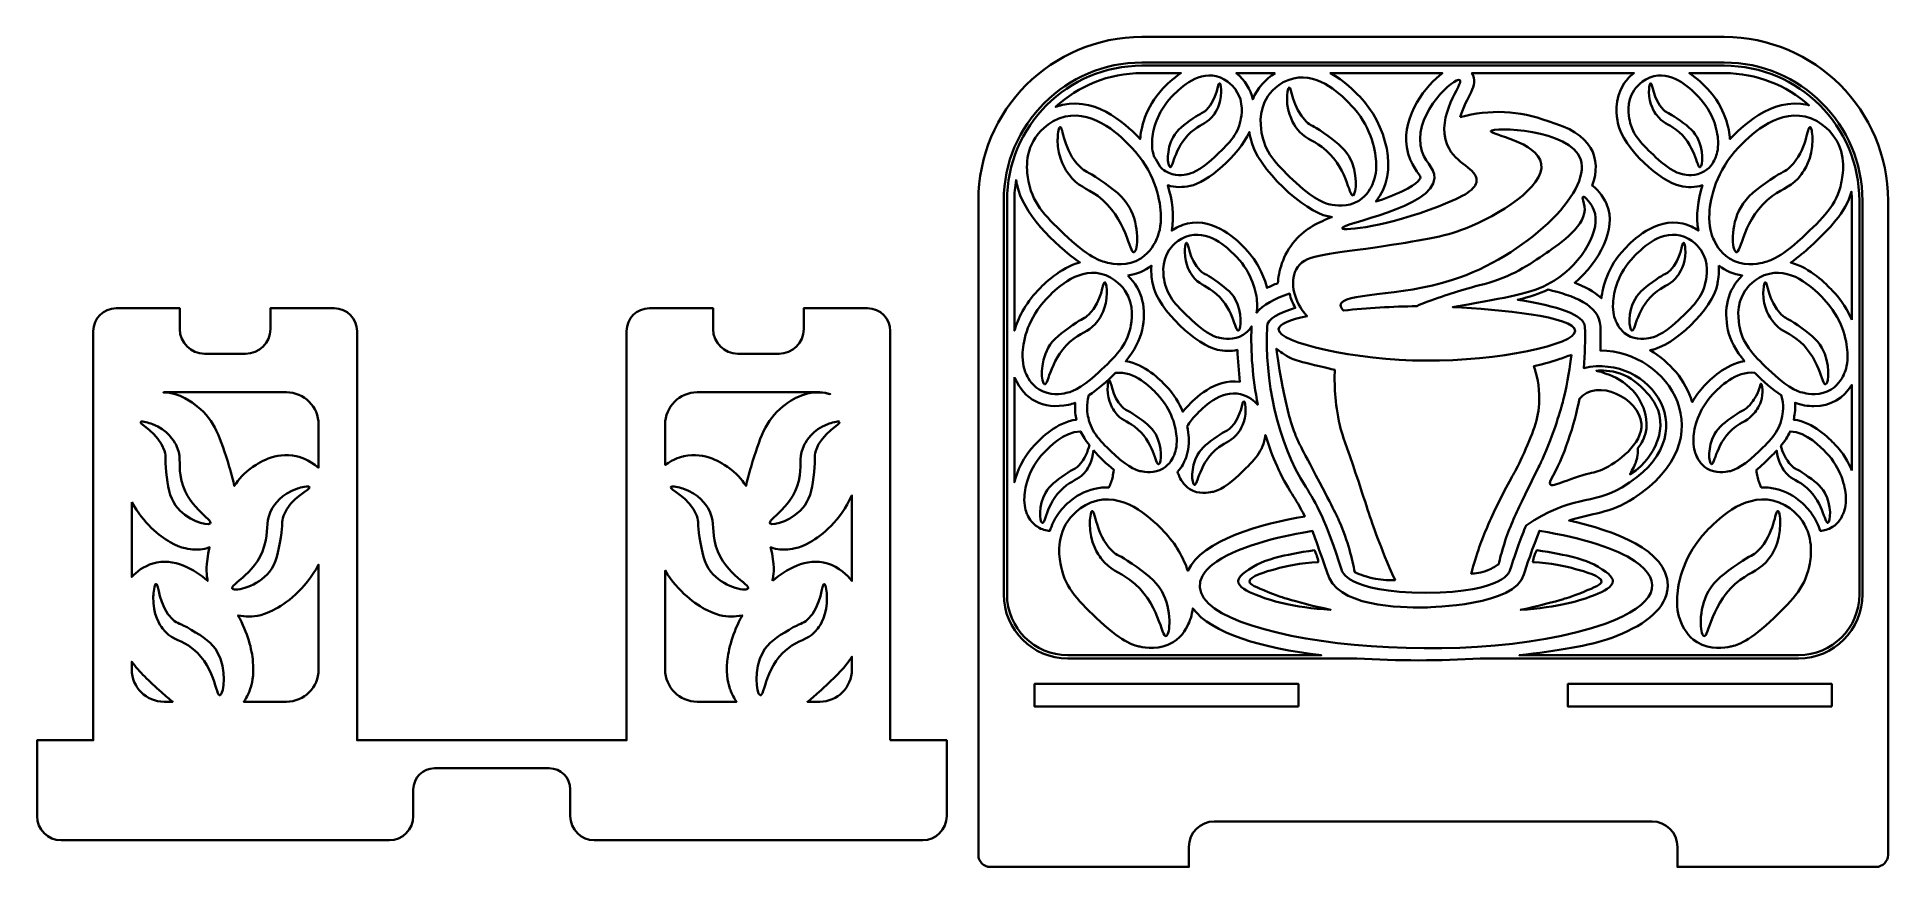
# Model space of a CAD drawing. Header units: inches. Extents: x -2.7 to 13.4, y -10.4 to -3.2.
import ezdxf

# ---------------------------------------------------------------- set-up
doc = ezdxf.new("R2010")
doc.units = ezdxf.units.IN
doc.header["$MEASUREMENT"] = 0
doc.layers.add('Tablet holder 5', color=7, linetype='Continuous', lineweight=0)

msp = doc.modelspace()

# ---------------------------------------------------------------- linework, layer by layer
at = {"layer": 'Tablet holder 5', "color": 22, "lineweight": 35, "true_color": 0xe52421}
for points, knots in [([(11.939, -3.208), (11.939, -3.208), (6.898, -3.208), (6.898, -3.208), (6.116, -3.208), (5.482, -3.842), (5.482, -4.625), (5.482, -4.625), (5.482, -10.289), (5.482, -10.289), (5.482, -10.347), (5.528, -10.393), (5.586, -10.393), (5.586, -10.393), (7.305, -10.393), (7.305, -10.393), (7.305, -10.393), (7.305, -10.219), (7.305, -10.219), (7.305, -10.098), (7.404, -9.999), (7.525, -9.999), (7.525, -9.999), (11.312, -9.999), (11.312, -9.999), (11.434, -9.999), (11.533, -10.098), (11.533, -10.219), (11.533, -10.219), (11.533, -10.393), (11.533, -10.393), (11.533, -10.393), (13.252, -10.393), (13.252, -10.393), (13.309, -10.393), (13.356, -10.347), (13.356, -10.289), (13.356, -10.289), (13.356, -4.625), (13.356, -4.625), (13.356, -3.842), (12.722, -3.208), (11.939, -3.208)], [0, 0, 0, 0, 1, 1, 1, 2, 2, 2, 3, 3, 3, 4, 4, 4, 5, 5, 5, 6, 6, 6, 7, 7, 7, 8, 8, 8, 9, 9, 9, 10, 10, 10, 11, 11, 11, 12, 12, 12, 13, 13, 13, 14, 14, 14, 14]), ([(6.898, -3.521), (6.898, -3.521), (7.235, -3.521), (7.235, -3.521), (7.163, -3.569), (7.108, -3.625), (7.08, -3.655), (6.921, -3.821), (6.889, -4.009), (6.883, -4.092), (6.794, -3.999), (6.528, -3.723), (6.21, -3.796), (6.189, -3.801), (6.169, -3.807), (6.15, -3.814), (6.347, -3.632), (6.61, -3.521), (6.898, -3.521)], [0, 0, 0, 0, 1, 1, 1, 2, 2, 2, 3, 3, 3, 4, 4, 4, 5, 5, 5, 6, 6, 6, 6]), ([(8.051, -3.521), (7.968, -3.573), (7.896, -3.651), (7.857, -3.748), (7.838, -3.658), (7.791, -3.582), (7.715, -3.521), (7.715, -3.521), (8.051, -3.521), (8.051, -3.521)], [0, 0, 0, 0, 1, 1, 1, 2, 2, 2, 3, 3, 3, 3]), ([(9.191, -4.163), (9.215, -4.325), (9.311, -4.394), (9.309, -4.426), (9.309, -4.426), (9.301, -4.473), (9.147, -4.546), (9.078, -4.579), (8.999, -4.608), (8.923, -4.633), (9.132, -4.383), (9.01, -3.961), (8.783, -3.724), (8.74, -3.68), (8.649, -3.586), (8.529, -3.521), (8.529, -3.521), (9.499, -3.521), (9.499, -3.521), (9.363, -3.625), (9.148, -3.881), (9.191, -4.163)], [0, 0, 0, 0, 1, 1, 1, 2, 2, 2, 3, 3, 3, 4, 4, 4, 5, 5, 5, 6, 6, 6, 7, 7, 7, 7]), ([(9.653, -3.901), (9.705, -3.724), (9.821, -3.628), (9.755, -3.521), (9.755, -3.521), (11.156, -3.521), (11.156, -3.521), (11.111, -3.556), (11.084, -3.593), (11.073, -3.609), (10.977, -3.75), (11.007, -3.902), (11.018, -3.953), (11.062, -4.173), (11.395, -4.466), (11.556, -4.497), (11.622, -4.511), (11.685, -4.512), (11.75, -4.492), (11.71, -4.617), (11.691, -4.757), (11.715, -4.885), (11.679, -4.86), (11.634, -4.837), (11.58, -4.824), (11.339, -4.769), (11.142, -4.974), (11.078, -5.041), (10.927, -5.198), (10.886, -5.374), (10.875, -5.47), (10.811, -5.41), (10.727, -5.367), (10.644, -5.336), (10.858, -5.153), (11.009, -4.869), (10.923, -4.661), (10.907, -4.621), (10.856, -4.536), (10.796, -4.494), (10.882, -4.26), (10.796, -4.04), (10.413, -3.938), (10.168, -3.842), (9.905, -3.834), (9.653, -3.901)], [0, 0, 0, 0, 1, 1, 1, 2, 2, 2, 3, 3, 3, 4, 4, 4, 5, 5, 5, 6, 6, 6, 7, 7, 7, 8, 8, 8, 9, 9, 9, 10, 10, 10, 11, 11, 11, 12, 12, 12, 13, 13, 13, 14, 14, 14, 15, 15, 15, 15]), ([(11.939, -3.521), (12.22, -3.521), (12.476, -3.626), (12.671, -3.799), (12.667, -3.798), (12.664, -3.797), (12.661, -3.796), (12.343, -3.723), (12.077, -3.999), (11.988, -4.092), (11.982, -4.009), (11.95, -3.821), (11.791, -3.655), (11.763, -3.625), (11.708, -3.569), (11.636, -3.521), (11.636, -3.521), (11.939, -3.521), (11.939, -3.521)], [0, 0, 0, 0, 1, 1, 1, 2, 2, 2, 3, 3, 3, 4, 4, 4, 5, 5, 5, 6, 6, 6, 6]), ([(8.224, -4.969), (8.112, -5.096), (8.082, -5.246), (8.074, -5.339), (8.04, -5.352), (8.009, -5.366), (7.98, -5.38), (7.956, -5.284), (7.904, -5.157), (7.793, -5.041), (7.728, -4.974), (7.532, -4.769), (7.291, -4.824), (7.237, -4.837), (7.192, -4.86), (7.156, -4.885), (7.18, -4.757), (7.161, -4.617), (7.121, -4.492), (7.187, -4.512), (7.249, -4.51), (7.315, -4.497), (7.461, -4.469), (7.736, -4.236), (7.828, -4.03), (7.831, -4.051), (7.835, -4.069), (7.837, -4.081), (7.892, -4.353), (8.311, -4.722), (8.507, -4.76), (8.516, -4.762), (8.528, -4.764), (8.543, -4.767), (8.436, -4.809), (8.317, -4.862), (8.224, -4.969)], [0, 0, 0, 0, 1, 1, 1, 2, 2, 2, 3, 3, 3, 4, 4, 4, 5, 5, 5, 6, 6, 6, 7, 7, 7, 8, 8, 8, 9, 9, 9, 10, 10, 10, 11, 11, 11, 12, 12, 12, 12]), ([(5.794, -4.625), (5.794, -4.564), (5.799, -4.505), (5.809, -4.447), (5.812, -4.465), (5.815, -4.48), (5.817, -4.492), (5.863, -4.718), (6.132, -5.006), (6.361, -5.16), (6.186, -5.206), (6.051, -5.347), (5.997, -5.403), (5.884, -5.52), (5.825, -5.647), (5.794, -5.75), (5.794, -5.75), (5.794, -4.625), (5.794, -4.625)], [0, 0, 0, 0, 1, 1, 1, 2, 2, 2, 3, 3, 3, 4, 4, 4, 5, 5, 5, 6, 6, 6, 6]), ([(13.043, -5.658), (13.008, -5.576), (12.955, -5.487), (12.874, -5.403), (12.821, -5.347), (12.687, -5.208), (12.514, -5.161), (12.588, -5.11), (12.634, -5.067), (12.684, -5.022), (12.856, -4.859), (12.985, -4.738), (13.04, -4.546), (13.042, -4.572), (13.043, -4.598), (13.043, -4.625), (13.043, -4.625), (13.043, -5.658), (13.043, -5.658)], [0, 0, 0, 0, 1, 1, 1, 2, 2, 2, 3, 3, 3, 4, 4, 4, 5, 5, 5, 6, 6, 6, 6]), ([(6.776, -5.273), (6.853, -5.263), (6.921, -5.234), (6.98, -5.187), (6.974, -5.26), (6.986, -5.32), (6.992, -5.349), (7.038, -5.577), (7.384, -5.883), (7.551, -5.915), (7.611, -5.927), (7.665, -5.93), (7.725, -5.917), (7.728, -6.01), (7.735, -6.102), (7.746, -6.193), (7.527, -6.161), (7.35, -6.345), (7.291, -6.407), (7.276, -6.422), (7.263, -6.437), (7.251, -6.452), (7.222, -6.38), (7.176, -6.302), (7.105, -6.227), (7.055, -6.176), (6.926, -6.041), (6.758, -6.015), (6.829, -5.925), (6.883, -5.83), (6.9, -5.746), (6.937, -5.564), (6.907, -5.401), (6.776, -5.273)], [0, 0, 0, 0, 1, 1, 1, 2, 2, 2, 3, 3, 3, 4, 4, 4, 5, 5, 5, 6, 6, 6, 7, 7, 7, 8, 8, 8, 9, 9, 9, 10, 10, 10, 11, 11, 11, 11]), ([(11.891, -5.187), (11.952, -5.235), (12.02, -5.263), (12.095, -5.273), (11.962, -5.402), (11.934, -5.565), (11.971, -5.746), (11.988, -5.83), (12.042, -5.925), (12.113, -6.015), (11.945, -6.041), (11.816, -6.176), (11.766, -6.227), (11.722, -6.273), (11.688, -6.321), (11.661, -6.368), (11.603, -6.179), (11.468, -6.021), (11.296, -5.92), (11.505, -5.886), (11.835, -5.565), (11.879, -5.349), (11.885, -5.32), (11.897, -5.26), (11.891, -5.187)], [0, 0, 0, 0, 1, 1, 1, 2, 2, 2, 3, 3, 3, 4, 4, 4, 5, 5, 5, 6, 6, 6, 7, 7, 7, 8, 8, 8, 8]), ([(4.72, -9.296), (4.72, -9.206), (4.72, -5.848), (4.72, -5.754), (4.72, -5.646), (4.633, -5.557), (4.523, -5.557), (4.523, -5.557), (3.97, -5.557), (3.97, -5.557), (3.97, -5.557), (3.97, -5.736), (3.97, -5.736), (3.97, -5.855), (3.874, -5.951), (3.755, -5.951), (3.755, -5.951), (3.401, -5.951), (3.401, -5.951), (3.282, -5.951), (3.186, -5.855), (3.186, -5.736), (3.186, -5.736), (3.186, -5.557), (3.186, -5.557), (3.186, -5.557), (2.634, -5.557), (2.634, -5.557), (2.526, -5.557), (2.437, -5.644), (2.437, -5.754), (2.437, -5.86), (2.437, -9.209), (2.437, -9.296), (1.664, -9.296), (0.835, -9.296), (0.104, -9.296), (0.104, -8.855), (0.104, -6.195), (0.104, -5.754), (0.104, -5.646), (0.017, -5.557), (-0.093, -5.557), (-0.093, -5.557), (-0.646, -5.557), (-0.646, -5.557), (-0.646, -5.557), (-0.646, -5.736), (-0.646, -5.736), (-0.646, -5.855), (-0.743, -5.951), (-0.862, -5.951), (-0.862, -5.951), (-1.215, -5.951), (-1.215, -5.951), (-1.334, -5.951), (-1.431, -5.855), (-1.431, -5.736), (-1.431, -5.736), (-1.431, -5.557), (-1.431, -5.557), (-1.431, -5.557), (-1.982, -5.557), (-1.982, -5.557), (-2.09, -5.557), (-2.179, -5.644), (-2.179, -5.754), (-2.179, -6.204), (-2.179, -8.791), (-2.179, -9.297), (-2.179, -9.297), (-2.666, -9.297), (-2.666, -9.297), (-2.666, -9.297), (-2.666, -9.953), (-2.666, -9.953), (-2.666, -10.068), (-2.573, -10.162), (-2.457, -10.162), (-2.457, -10.162), (0.382, -10.162), (0.382, -10.162), (0.498, -10.162), (0.591, -10.068), (0.591, -9.953), (0.591, -9.953), (0.591, -9.723), (0.591, -9.723), (0.591, -9.621), (0.674, -9.539), (0.775, -9.539), (0.775, -9.539), (1.766, -9.539), (1.766, -9.539), (1.868, -9.539), (1.95, -9.621), (1.95, -9.723), (1.95, -9.723), (1.95, -9.953), (1.95, -9.953), (1.95, -10.068), (2.044, -10.162), (2.159, -10.162), (2.159, -10.162), (4.999, -10.162), (4.999, -10.162), (5.114, -10.162), (5.208, -10.068), (5.208, -9.953), (5.208, -9.953), (5.208, -9.296), (5.208, -9.296), (5.178, -9.296), (5.001, -9.296), (4.72, -9.296)], [0, 0, 0, 0, 1, 1, 1, 2, 2, 2, 3, 3, 3, 4, 4, 4, 5, 5, 5, 6, 6, 6, 7, 7, 7, 8, 8, 8, 9, 9, 9, 10, 10, 10, 11, 11, 11, 12, 12, 12, 13, 13, 13, 14, 14, 14, 15, 15, 15, 16, 16, 16, 17, 17, 17, 18, 18, 18, 19, 19, 19, 20, 20, 20, 21, 21, 21, 22, 22, 22, 23, 23, 23, 24, 24, 24, 25, 25, 25, 26, 26, 26, 27, 27, 27, 28, 28, 28, 29, 29, 29, 30, 30, 30, 31, 31, 31, 32, 32, 32, 33, 33, 33, 34, 34, 34, 35, 35, 35, 36, 36, 36, 37, 37, 37, 38, 38, 38, 38]), ([(5.794, -6.152), (5.795, -6.155), (5.796, -6.158), (5.798, -6.161), (5.878, -6.345), (6.039, -6.436), (6.262, -6.392), (6.28, -6.389), (6.299, -6.382), (6.32, -6.374), (6.315, -6.439), (6.325, -6.492), (6.331, -6.521), (6.158, -6.543), (6.024, -6.683), (5.974, -6.735), (5.866, -6.847), (5.817, -6.97), (5.794, -7.063), (5.794, -7.063), (5.794, -6.152), (5.794, -6.152)], [0, 0, 0, 0, 1, 1, 1, 2, 2, 2, 3, 3, 3, 4, 4, 4, 5, 5, 5, 6, 6, 6, 7, 7, 7, 7]), ([(13.043, -6.96), (13.014, -6.888), (12.968, -6.81), (12.897, -6.735), (12.846, -6.683), (12.713, -6.543), (12.54, -6.521), (12.546, -6.492), (12.556, -6.439), (12.551, -6.374), (12.602, -6.395), (12.665, -6.404), (12.715, -6.404), (12.861, -6.404), (12.975, -6.333), (13.043, -6.22), (13.043, -6.22), (13.043, -6.96), (13.043, -6.96)], [0, 0, 0, 0, 1, 1, 1, 2, 2, 2, 3, 3, 3, 4, 4, 4, 5, 5, 5, 6, 6, 6, 6]), ([(-0.508, -6.284), (-0.354, -6.284), (-0.229, -6.409), (-0.229, -6.563), (-0.229, -6.563), (-0.229, -6.937), (-0.229, -6.937), (-0.313, -6.863), (-0.404, -6.841), (-0.422, -6.837), (-0.607, -6.795), (-0.756, -6.9), (-0.809, -6.938), (-0.872, -6.982), (-0.919, -7.034), (-0.959, -7.095), (-0.968, -7.048), (-0.982, -6.992), (-1.002, -6.928), (-1.077, -6.686), (-1.127, -6.526), (-1.279, -6.406), (-1.321, -6.373), (-1.429, -6.288), (-1.572, -6.285), (-1.57, -6.285), (-1.569, -6.284), (-1.567, -6.284), (-1.567, -6.284), (-0.508, -6.284), (-0.508, -6.284)], [0, 0, 0, 0, 1, 1, 1, 2, 2, 2, 3, 3, 3, 4, 4, 4, 5, 5, 5, 6, 6, 6, 7, 7, 7, 8, 8, 8, 9, 9, 9, 10, 10, 10, 10]), ([(3.049, -6.284), (3.049, -6.284), (4.109, -6.284), (4.109, -6.284), (4.141, -6.284), (4.171, -6.29), (4.2, -6.3), (4.179, -6.294), (4.164, -6.291), (4.158, -6.29), (3.978, -6.259), (3.84, -6.368), (3.79, -6.406), (3.639, -6.526), (3.589, -6.686), (3.514, -6.928), (3.494, -6.992), (3.48, -7.048), (3.471, -7.095), (3.431, -7.034), (3.384, -6.982), (3.321, -6.938), (3.268, -6.9), (3.119, -6.795), (2.934, -6.837), (2.918, -6.84), (2.845, -6.858), (2.771, -6.913), (2.771, -6.913), (2.771, -6.563), (2.771, -6.563), (2.771, -6.409), (2.895, -6.284), (3.049, -6.284)], [0, 0, 0, 0, 1, 1, 1, 2, 2, 2, 3, 3, 3, 4, 4, 4, 5, 5, 5, 6, 6, 6, 7, 7, 7, 8, 8, 8, 9, 9, 9, 10, 10, 10, 11, 11, 11, 11]), ([(-1.167, -7.42), (-1.194, -7.445), (-1.376, -7.391), (-1.467, -7.263), (-1.522, -7.186), (-1.533, -7.098), (-1.548, -6.974), (-1.563, -6.85), (-1.544, -6.85), (-1.563, -6.791), (-1.615, -6.627), (-1.786, -6.561), (-1.768, -6.541), (-1.757, -6.529), (-1.697, -6.548), (-1.668, -6.559), (-1.535, -6.609), (-1.48, -6.707), (-1.466, -6.734), (-1.414, -6.835), (-1.44, -6.896), (-1.425, -7.002), (-1.385, -7.277), (-1.133, -7.389), (-1.167, -7.42)], [0, 0, 0, 0, 1, 1, 1, 2, 2, 2, 3, 3, 3, 4, 4, 4, 5, 5, 5, 6, 6, 6, 7, 7, 7, 8, 8, 8, 8]), ([(4.279, -6.541), (4.298, -6.561), (4.127, -6.627), (4.075, -6.791), (4.056, -6.85), (4.075, -6.85), (4.06, -6.974), (4.045, -7.098), (4.034, -7.186), (3.979, -7.263), (3.888, -7.391), (3.705, -7.445), (3.679, -7.42), (3.645, -7.389), (3.897, -7.277), (3.937, -7.002), (3.952, -6.896), (3.926, -6.835), (3.978, -6.734), (3.992, -6.707), (4.047, -6.609), (4.179, -6.559), (4.208, -6.548), (4.269, -6.529), (4.279, -6.541)], [0, 0, 0, 0, 1, 1, 1, 2, 2, 2, 3, 3, 3, 4, 4, 4, 5, 5, 5, 6, 6, 6, 7, 7, 7, 8, 8, 8, 8]), ([(-0.974, -7.984), (-1.008, -7.95), (-0.741, -7.847), (-0.686, -7.565), (-0.665, -7.455), (-0.689, -7.39), (-0.63, -7.288), (-0.614, -7.261), (-0.552, -7.162), (-0.412, -7.117), (-0.382, -7.107), (-0.318, -7.091), (-0.308, -7.104), (-0.289, -7.126), (-0.47, -7.185), (-0.532, -7.353), (-0.555, -7.413), (-0.535, -7.414), (-0.557, -7.542), (-0.579, -7.67), (-0.594, -7.761), (-0.655, -7.838), (-0.756, -7.965), (-0.948, -8.011), (-0.974, -7.984)], [0, 0, 0, 0, 1, 1, 1, 2, 2, 2, 3, 3, 3, 4, 4, 4, 5, 5, 5, 6, 6, 6, 7, 7, 7, 8, 8, 8, 8]), ([(3.486, -7.984), (3.46, -8.011), (3.268, -7.965), (3.167, -7.838), (3.106, -7.761), (3.091, -7.67), (3.069, -7.542), (3.047, -7.414), (3.066, -7.413), (3.044, -7.353), (2.982, -7.185), (2.801, -7.126), (2.82, -7.104), (2.83, -7.091), (2.894, -7.107), (2.924, -7.117), (3.064, -7.162), (3.126, -7.261), (3.142, -7.288), (3.201, -7.39), (3.177, -7.455), (3.198, -7.565), (3.253, -7.847), (3.52, -7.95), (3.486, -7.984)], [0, 0, 0, 0, 1, 1, 1, 2, 2, 2, 3, 3, 3, 4, 4, 4, 5, 5, 5, 6, 6, 6, 7, 7, 7, 8, 8, 8, 8]), ([(3.699, -7.917), (3.702, -7.905), (3.704, -7.895), (3.705, -7.887), (3.71, -7.86), (3.722, -7.782), (3.684, -7.626), (3.741, -7.647), (3.794, -7.646), (3.82, -7.645), (3.851, -7.644), (3.925, -7.639), (4.026, -7.581), (4.129, -7.523), (4.286, -7.395), (4.387, -7.176), (4.387, -7.176), (4.387, -7.917), (4.387, -7.917), (4.348, -7.867), (4.278, -7.796), (4.175, -7.766), (3.992, -7.711), (3.817, -7.818), (3.699, -7.917)], [0, 0, 0, 0, 1, 1, 1, 2, 2, 2, 3, 3, 3, 4, 4, 4, 5, 5, 5, 6, 6, 6, 7, 7, 7, 8, 8, 8, 8]), ([(-1.846, -7.235), (-1.745, -7.419), (-1.607, -7.528), (-1.514, -7.581), (-1.413, -7.639), (-1.339, -7.644), (-1.308, -7.645), (-1.282, -7.646), (-1.229, -7.647), (-1.172, -7.626), (-1.21, -7.782), (-1.198, -7.86), (-1.193, -7.887), (-1.192, -7.895), (-1.19, -7.905), (-1.188, -7.917), (-1.305, -7.818), (-1.48, -7.711), (-1.663, -7.766), (-1.744, -7.79), (-1.805, -7.838), (-1.846, -7.882), (-1.846, -7.882), (-1.846, -7.235), (-1.846, -7.235)], [0, 0, 0, 0, 1, 1, 1, 2, 2, 2, 3, 3, 3, 4, 4, 4, 5, 5, 5, 6, 6, 6, 7, 7, 7, 8, 8, 8, 8]), ([(-0.508, -8.963), (-0.508, -8.963), (-0.877, -8.963), (-0.877, -8.963), (-0.845, -8.918), (-0.829, -8.874), (-0.82, -8.85), (-0.809, -8.817), (-0.785, -8.739), (-0.797, -8.613), (-0.807, -8.514), (-0.84, -8.365), (-0.928, -8.215), (-0.89, -8.224), (-0.858, -8.225), (-0.839, -8.226), (-0.806, -8.226), (-0.729, -8.225), (-0.622, -8.171), (-0.513, -8.116), (-0.345, -7.994), (-0.229, -7.775), (-0.229, -7.775), (-0.229, -8.685), (-0.229, -8.685), (-0.229, -8.838), (-0.354, -8.963), (-0.508, -8.963)], [0, 0, 0, 0, 1, 1, 1, 2, 2, 2, 3, 3, 3, 4, 4, 4, 5, 5, 5, 6, 6, 6, 7, 7, 7, 8, 8, 8, 9, 9, 9, 9]), ([(2.771, -8.685), (2.771, -8.685), (2.771, -7.827), (2.771, -7.827), (2.884, -8.013), (3.034, -8.12), (3.134, -8.171), (3.241, -8.225), (3.318, -8.226), (3.351, -8.226), (3.37, -8.225), (3.402, -8.224), (3.44, -8.215), (3.352, -8.365), (3.319, -8.514), (3.309, -8.613), (3.297, -8.739), (3.321, -8.817), (3.332, -8.85), (3.341, -8.874), (3.357, -8.918), (3.389, -8.963), (3.389, -8.963), (3.049, -8.963), (3.049, -8.963), (2.895, -8.963), (2.771, -8.838), (2.771, -8.685)], [0, 0, 0, 0, 1, 1, 1, 2, 2, 2, 3, 3, 3, 4, 4, 4, 5, 5, 5, 6, 6, 6, 7, 7, 7, 8, 8, 8, 9, 9, 9, 9]), ([(-1.08, -8.906), (-1.121, -8.928), (-1.123, -8.626), (-1.355, -8.477), (-1.445, -8.419), (-1.51, -8.422), (-1.581, -8.328), (-1.6, -8.303), (-1.666, -8.209), (-1.66, -8.053), (-1.658, -8.019), (-1.652, -7.95), (-1.637, -7.943), (-1.611, -7.932), (-1.619, -8.133), (-1.491, -8.252), (-1.445, -8.294), (-1.437, -8.275), (-1.332, -8.339), (-1.226, -8.404), (-1.15, -8.45), (-1.103, -8.536), (-1.023, -8.68), (-1.047, -8.888), (-1.08, -8.906)], [0, 0, 0, 0, 1, 1, 1, 2, 2, 2, 3, 3, 3, 4, 4, 4, 5, 5, 5, 6, 6, 6, 7, 7, 7, 8, 8, 8, 8]), ([(3.592, -8.906), (3.559, -8.888), (3.535, -8.68), (3.615, -8.536), (3.662, -8.45), (3.738, -8.404), (3.844, -8.339), (3.949, -8.275), (3.957, -8.294), (4.003, -8.252), (4.131, -8.133), (4.123, -7.932), (4.149, -7.943), (4.164, -7.95), (4.17, -8.019), (4.171, -8.053), (4.178, -8.209), (4.112, -8.303), (4.093, -8.328), (4.022, -8.422), (3.957, -8.419), (3.867, -8.477), (3.634, -8.626), (3.633, -8.928), (3.592, -8.906)], [0, 0, 0, 0, 1, 1, 1, 2, 2, 2, 3, 3, 3, 4, 4, 4, 5, 5, 5, 6, 6, 6, 7, 7, 7, 8, 8, 8, 8]), ([(-1.846, -8.685), (-1.846, -8.685), (-1.846, -8.617), (-1.846, -8.617), (-1.782, -8.704), (-1.696, -8.783), (-1.589, -8.881), (-1.554, -8.913), (-1.521, -8.94), (-1.491, -8.963), (-1.491, -8.963), (-1.567, -8.963), (-1.567, -8.963), (-1.721, -8.963), (-1.846, -8.838), (-1.846, -8.685)], [0, 0, 0, 0, 1, 1, 1, 2, 2, 2, 3, 3, 3, 4, 4, 4, 5, 5, 5, 5]), ([(4.109, -8.963), (4.109, -8.963), (4.003, -8.963), (4.003, -8.963), (4.033, -8.94), (4.065, -8.913), (4.1, -8.881), (4.225, -8.767), (4.322, -8.678), (4.387, -8.573), (4.387, -8.573), (4.387, -8.685), (4.387, -8.685), (4.387, -8.838), (4.262, -8.963), (4.109, -8.963)], [0, 0, 0, 0, 1, 1, 1, 2, 2, 2, 3, 3, 3, 4, 4, 4, 5, 5, 5, 5]), ([(8.252, -9.005), (8.252, -9.005), (5.969, -9.005), (5.969, -9.005), (5.969, -9.005), (5.969, -8.808), (5.969, -8.808), (5.969, -8.808), (8.252, -8.808), (8.252, -8.808), (8.252, -8.808), (8.252, -9.005), (8.252, -9.005)], [0, 0, 0, 0, 1, 1, 1, 2, 2, 2, 3, 3, 3, 4, 4, 4, 4]), ([(12.869, -9.005), (12.869, -9.005), (10.585, -9.005), (10.585, -9.005), (10.585, -9.005), (10.585, -8.808), (10.585, -8.808), (10.585, -8.808), (12.869, -8.808), (12.869, -8.808), (12.869, -8.808), (12.869, -9.005), (12.869, -9.005)], [0, 0, 0, 0, 1, 1, 1, 2, 2, 2, 3, 3, 3, 4, 4, 4, 4])]:
    msp.add_open_spline(points, degree=3, knots=knots, dxfattribs=at)
at = {"layer": 'Tablet holder 5', "color": 18, "lineweight": 35, "true_color": 0x000000}
for points, knots in [([(13.135, -4.625), (13.135, -4.625), (13.135, -8.034), (13.135, -8.034), (13.135, -8.339), (12.887, -8.588), (12.581, -8.588), (12.581, -8.588), (9.826, -8.588), (9.826, -8.588), (9.481, -8.609), (9.109, -8.611), (8.758, -8.588), (8.758, -8.588), (6.256, -8.588), (6.256, -8.588), (5.951, -8.588), (5.702, -8.339), (5.702, -8.034), (5.702, -8.034), (5.702, -4.625), (5.702, -4.625), (5.702, -3.965), (6.239, -3.429), (6.898, -3.429), (6.898, -3.429), (11.939, -3.429), (11.939, -3.429), (12.599, -3.429), (13.135, -3.965), (13.135, -4.625)], [0, 0, 0, 0, 1, 1, 1, 2, 2, 2, 3, 3, 3, 4, 4, 4, 5, 5, 5, 6, 6, 6, 7, 7, 7, 8, 8, 8, 9, 9, 9, 10, 10, 10, 10]), ([(13.108, -4.625), (13.108, -3.98), (12.584, -3.456), (11.939, -3.456), (11.939, -3.456), (6.898, -3.456), (6.898, -3.456), (6.254, -3.456), (5.73, -3.98), (5.73, -4.625), (5.73, -4.625), (5.73, -8.034), (5.73, -8.034), (5.73, -8.324), (5.966, -8.56), (6.256, -8.56), (6.256, -8.56), (8.452, -8.56), (8.452, -8.56), (7.934, -8.499), (7.502, -8.372), (7.338, -8.155), (7.331, -8.216), (7.315, -8.256), (7.306, -8.277), (7.291, -8.312), (7.254, -8.394), (7.167, -8.448), (7.052, -8.52), (6.927, -8.495), (6.879, -8.486), (6.846, -8.48), (6.733, -8.454), (6.538, -8.27), (6.356, -8.099), (6.237, -7.986), (6.198, -7.794), (6.185, -7.732), (6.15, -7.557), (6.256, -7.4), (6.269, -7.381), (6.356, -7.257), (6.512, -7.221), (6.774, -7.161), (7.004, -7.401), (7.088, -7.488), (7.194, -7.599), (7.258, -7.72), (7.295, -7.829), (7.42, -7.558), (7.939, -7.422), (8.308, -7.359), (8.266, -7.274), (8.231, -7.219), (8.198, -7.167), (8.101, -7.017), (8.024, -6.842), (7.967, -6.655), (7.965, -6.667), (7.963, -6.677), (7.962, -6.684), (7.936, -6.813), (7.856, -6.888), (7.734, -7.003), (7.604, -7.126), (7.528, -7.143), (7.506, -7.147), (7.473, -7.154), (7.389, -7.17), (7.313, -7.122), (7.255, -7.086), (7.23, -7.031), (7.219, -7.007), (7.216, -7), (7.211, -6.988), (7.207, -6.972), (7.245, -6.93), (7.264, -6.887), (7.271, -6.87), (7.296, -6.813), (7.307, -6.747), (7.303, -6.674), (7.302, -6.651), (7.298, -6.618), (7.29, -6.577), (7.31, -6.544), (7.335, -6.511), (7.366, -6.479), (7.422, -6.421), (7.576, -6.26), (7.751, -6.3), (7.824, -6.317), (7.874, -6.362), (7.901, -6.392), (7.856, -6.166), (7.838, -5.933), (7.847, -5.714), (7.831, -5.738), (7.808, -5.765), (7.774, -5.787), (7.693, -5.837), (7.605, -5.82), (7.571, -5.813), (7.548, -5.809), (7.469, -5.791), (7.332, -5.662), (7.205, -5.542), (7.121, -5.463), (7.094, -5.328), (7.085, -5.284), (7.06, -5.161), (7.135, -5.052), (7.144, -5.038), (7.205, -4.951), (7.314, -4.926), (7.498, -4.884), (7.659, -5.052), (7.718, -5.113), (7.853, -5.254), (7.89, -5.418), (7.895, -5.512), (7.897, -5.545), (7.895, -5.573), (7.891, -5.596), (7.945, -5.528), (8.045, -5.473), (8.176, -5.43), (8.187, -5.473), (8.204, -5.515), (8.225, -5.554), (8.09, -5.594), (7.981, -5.647), (7.981, -5.716), (7.962, -6.175), (8.064, -6.709), (8.316, -7.103), (8.405, -7.242), (8.491, -7.393), (8.629, -7.826), (8.629, -7.826), (8.664, -8.019), (9.356, -8.019), (10.048, -8.019), (10.083, -7.826), (10.083, -7.826), (10.137, -7.659), (10.182, -7.534), (10.223, -7.437), (10.609, -7.174), (10.799, -7.256), (11.051, -7.108), (11.822, -6.654), (11.292, -5.943), (10.723, -6.074), (10.734, -5.952), (10.736, -5.833), (10.732, -5.716), (10.732, -5.618), (10.495, -5.534), (10.15, -5.483), (10.254, -5.459), (10.337, -5.432), (10.413, -5.395), (10.621, -5.443), (10.863, -5.528), (10.866, -5.713), (10.869, -5.783), (10.869, -5.853), (10.867, -5.923), (11.461, -5.923), (11.953, -6.681), (11.155, -7.201), (10.95, -7.335), (10.788, -7.329), (10.596, -7.395), (10.989, -7.482), (11.449, -7.649), (11.449, -7.955), (11.449, -7.971), (11.448, -7.987), (11.445, -8.003), (11.416, -8.176), (11.231, -8.312), (10.959, -8.412), (10.958, -8.413), (10.958, -8.413), (10.957, -8.413), (10.772, -8.475), (10.49, -8.526), (10.164, -8.56), (10.164, -8.56), (12.581, -8.56), (12.581, -8.56), (12.872, -8.56), (13.108, -8.324), (13.108, -8.034), (13.108, -8.034), (13.108, -4.625), (13.108, -4.625)], [0, 0, 0, 0, 1, 1, 1, 2, 2, 2, 3, 3, 3, 4, 4, 4, 5, 5, 5, 6, 6, 6, 7, 7, 7, 8, 8, 8, 9, 9, 9, 10, 10, 10, 11, 11, 11, 12, 12, 12, 13, 13, 13, 14, 14, 14, 15, 15, 15, 16, 16, 16, 17, 17, 17, 18, 18, 18, 19, 19, 19, 20, 20, 20, 21, 21, 21, 22, 22, 22, 23, 23, 23, 24, 24, 24, 25, 25, 25, 26, 26, 26, 27, 27, 27, 28, 28, 28, 29, 29, 29, 30, 30, 30, 31, 31, 31, 32, 32, 32, 33, 33, 33, 34, 34, 34, 35, 35, 35, 36, 36, 36, 37, 37, 37, 38, 38, 38, 39, 39, 39, 40, 40, 40, 41, 41, 41, 42, 42, 42, 43, 43, 43, 44, 44, 44, 45, 45, 45, 46, 46, 46, 47, 47, 47, 48, 48, 48, 49, 49, 49, 50, 50, 50, 51, 51, 51, 52, 52, 52, 53, 53, 53, 54, 54, 54, 55, 55, 55, 56, 56, 56, 57, 57, 57, 58, 58, 58, 59, 59, 59, 60, 60, 60, 61, 61, 61, 62, 62, 62, 63, 63, 63, 64, 64, 64, 65, 65, 65, 66, 66, 66, 66]), ([(7.712, -3.668), (7.784, -3.773), (7.76, -3.89), (7.751, -3.932), (7.725, -4.06), (7.645, -4.136), (7.524, -4.25), (7.393, -4.374), (7.317, -4.391), (7.295, -4.395), (7.263, -4.402), (7.179, -4.418), (7.102, -4.37), (7.081, -4.357), (7.065, -4.342), (7.052, -4.327), (7.038, -4.3), (7.022, -4.273), (7.005, -4.246), (6.996, -4.222), (6.982, -4.176), (6.986, -4.107), (6.991, -4.017), (7.026, -3.861), (7.155, -3.727), (7.211, -3.668), (7.366, -3.508), (7.541, -3.548), (7.645, -3.572), (7.704, -3.655), (7.712, -3.668)], [0, 0, 0, 0, 1, 1, 1, 2, 2, 2, 3, 3, 3, 4, 4, 4, 5, 5, 5, 6, 6, 6, 7, 7, 7, 8, 8, 8, 9, 9, 9, 10, 10, 10, 10]), ([(8.233, -4.471), (8.076, -4.324), (7.973, -4.226), (7.939, -4.061), (7.928, -4.007), (7.897, -3.856), (7.989, -3.72), (8, -3.704), (8.076, -3.596), (8.211, -3.566), (8.436, -3.514), (8.635, -3.721), (8.707, -3.797), (8.874, -3.97), (8.919, -4.171), (8.925, -4.287), (8.931, -4.39), (8.908, -4.452), (8.896, -4.477), (8.883, -4.508), (8.851, -4.579), (8.776, -4.625), (8.677, -4.687), (8.569, -4.666), (8.527, -4.658), (8.499, -4.652), (8.401, -4.63), (8.233, -4.471)], [0, 0, 0, 0, 1, 1, 1, 2, 2, 2, 3, 3, 3, 4, 4, 4, 5, 5, 5, 6, 6, 6, 7, 7, 7, 8, 8, 8, 9, 9, 9, 9]), ([(11.12, -3.932), (11.111, -3.89), (11.087, -3.773), (11.159, -3.668), (11.167, -3.655), (11.226, -3.572), (11.33, -3.548), (11.505, -3.508), (11.66, -3.668), (11.716, -3.727), (11.845, -3.861), (11.88, -4.017), (11.885, -4.107), (11.889, -4.187), (11.871, -4.235), (11.862, -4.255), (11.852, -4.279), (11.827, -4.334), (11.769, -4.37), (11.692, -4.418), (11.608, -4.402), (11.576, -4.395), (11.554, -4.391), (11.478, -4.374), (11.347, -4.25), (11.226, -4.136), (11.146, -4.06), (11.12, -3.932)], [0, 0, 0, 0, 1, 1, 1, 2, 2, 2, 3, 3, 3, 4, 4, 4, 5, 5, 5, 6, 6, 6, 7, 7, 7, 8, 8, 8, 9, 9, 9, 9]), ([(7.584, -3.683), (7.584, -3.659), (7.581, -3.612), (7.571, -3.609), (7.552, -3.604), (7.553, -3.743), (7.457, -3.838), (7.423, -3.872), (7.417, -3.859), (7.339, -3.914), (7.261, -3.97), (7.205, -4.009), (7.168, -4.074), (7.107, -4.182), (7.118, -4.325), (7.141, -4.334), (7.17, -4.345), (7.18, -4.134), (7.352, -4.008), (7.419, -3.959), (7.466, -3.954), (7.52, -3.882), (7.534, -3.863), (7.585, -3.791), (7.584, -3.683)], [0, 0, 0, 0, 1, 1, 1, 2, 2, 2, 3, 3, 3, 4, 4, 4, 5, 5, 5, 6, 6, 6, 7, 7, 7, 8, 8, 8, 8]), ([(8.154, -3.74), (8.153, -3.879), (8.219, -3.972), (8.237, -3.997), (8.307, -4.09), (8.368, -4.095), (8.454, -4.159), (8.676, -4.322), (8.688, -4.593), (8.725, -4.579), (8.756, -4.567), (8.77, -4.383), (8.691, -4.244), (8.643, -4.16), (8.571, -4.109), (8.47, -4.038), (8.37, -3.967), (8.363, -3.983), (8.319, -3.939), (8.195, -3.817), (8.196, -3.638), (8.172, -3.644), (8.158, -3.648), (8.155, -3.709), (8.154, -3.74)], [0, 0, 0, 0, 1, 1, 1, 2, 2, 2, 3, 3, 3, 4, 4, 4, 5, 5, 5, 6, 6, 6, 7, 7, 7, 8, 8, 8, 8]), ([(9.43, -4.43), (9.421, -4.687), (8.623, -4.82), (8.632, -4.863), (8.639, -4.894), (9.037, -4.841), (9.464, -4.675), (9.7, -4.584), (9.79, -4.525), (9.795, -4.453), (9.803, -4.344), (9.614, -4.316), (9.541, -4.142), (9.435, -3.89), (9.688, -3.605), (9.65, -3.581), (9.608, -3.555), (9.265, -3.849), (9.31, -4.145), (9.333, -4.297), (9.434, -4.326), (9.43, -4.43)], [0, 0, 0, 0, 1, 1, 1, 2, 2, 2, 3, 3, 3, 4, 4, 4, 5, 5, 5, 6, 6, 6, 7, 7, 7, 7]), ([(11.287, -3.683), (11.286, -3.791), (11.337, -3.863), (11.351, -3.882), (11.405, -3.954), (11.452, -3.959), (11.519, -4.008), (11.691, -4.134), (11.7, -4.345), (11.73, -4.334), (11.753, -4.325), (11.764, -4.182), (11.703, -4.074), (11.666, -4.009), (11.61, -3.97), (11.532, -3.914), (11.454, -3.859), (11.448, -3.872), (11.414, -3.838), (11.318, -3.743), (11.319, -3.604), (11.3, -3.609), (11.29, -3.612), (11.287, -3.659), (11.287, -3.683)], [0, 0, 0, 0, 1, 1, 1, 2, 2, 2, 3, 3, 3, 4, 4, 4, 5, 5, 5, 6, 6, 6, 7, 7, 7, 8, 8, 8, 8]), ([(5.919, -4.471), (5.906, -4.408), (5.871, -4.233), (5.977, -4.077), (5.99, -4.058), (6.077, -3.933), (6.233, -3.897), (6.495, -3.838), (6.725, -4.078), (6.809, -4.165), (7.001, -4.366), (7.054, -4.599), (7.061, -4.733), (7.068, -4.852), (7.04, -4.923), (7.027, -4.953), (7.012, -4.988), (6.975, -5.071), (6.888, -5.125), (6.774, -5.197), (6.648, -5.172), (6.6, -5.162), (6.567, -5.156), (6.454, -5.13), (6.259, -4.946), (6.078, -4.776), (5.958, -4.663), (5.919, -4.471)], [0, 0, 0, 0, 1, 1, 1, 2, 2, 2, 3, 3, 3, 4, 4, 4, 5, 5, 5, 6, 6, 6, 7, 7, 7, 8, 8, 8, 9, 9, 9, 9]), ([(12.638, -3.897), (12.794, -3.933), (12.881, -4.058), (12.894, -4.077), (13, -4.233), (12.965, -4.408), (12.952, -4.471), (12.913, -4.663), (12.793, -4.776), (12.612, -4.946), (12.417, -5.13), (12.304, -5.156), (12.271, -5.162), (12.223, -5.172), (12.097, -5.197), (11.983, -5.125), (11.896, -5.071), (11.859, -4.988), (11.844, -4.953), (11.83, -4.923), (11.803, -4.852), (11.81, -4.733), (11.817, -4.599), (11.87, -4.366), (12.062, -4.165), (12.146, -4.078), (12.376, -3.838), (12.638, -3.897)], [0, 0, 0, 0, 1, 1, 1, 2, 2, 2, 3, 3, 3, 4, 4, 4, 5, 5, 5, 6, 6, 6, 7, 7, 7, 8, 8, 8, 9, 9, 9, 9]), ([(6.168, -4.099), (6.167, -4.26), (6.243, -4.368), (6.264, -4.397), (6.345, -4.505), (6.415, -4.511), (6.515, -4.584), (6.772, -4.773), (6.786, -5.088), (6.83, -5.071), (6.864, -5.057), (6.881, -4.844), (6.79, -4.683), (6.735, -4.586), (6.651, -4.527), (6.534, -4.445), (6.418, -4.362), (6.41, -4.381), (6.359, -4.33), (6.216, -4.188), (6.216, -3.981), (6.189, -3.988), (6.173, -3.993), (6.169, -4.064), (6.168, -4.099)], [0, 0, 0, 0, 1, 1, 1, 2, 2, 2, 3, 3, 3, 4, 4, 4, 5, 5, 5, 6, 6, 6, 7, 7, 7, 8, 8, 8, 8]), ([(10.716, -4.59), (10.705, -4.595), (10.724, -4.642), (10.729, -4.676), (10.752, -4.833), (10.523, -4.993), (10.399, -5.078), (10.25, -5.18), (10.094, -5.287), (9.859, -5.347), (9.647, -5.401), (9.553, -5.435), (9.364, -5.501), (9.338, -5.51), (9.304, -5.523), (9.277, -5.539), (9.07, -5.541), (8.844, -5.554), (8.644, -5.576), (8.627, -5.56), (8.617, -5.544), (8.618, -5.528), (8.626, -5.422), (9.126, -5.46), (9.587, -5.311), (10.215, -5.109), (10.788, -4.554), (10.696, -4.271), (10.609, -4.003), (9.929, -3.984), (9.918, -4.023), (9.909, -4.054), (10.323, -4.113), (10.354, -4.305), (10.387, -4.506), (9.985, -4.753), (9.699, -4.865), (9.511, -4.94), (9.313, -4.969), (8.918, -5.029), (8.471, -5.096), (8.301, -5.092), (8.233, -5.22), (8.17, -5.338), (8.227, -5.507), (8.31, -5.605), (8.316, -5.612), (8.322, -5.618), (8.328, -5.624), (8.179, -5.656), (8.082, -5.694), (8.081, -5.738), (8.077, -5.854), (8.741, -6.006), (9.356, -6.01), (9.979, -6.015), (10.651, -5.87), (10.648, -5.753), (10.645, -5.626), (9.991, -5.566), (9.589, -5.546), (9.629, -5.539), (9.675, -5.531), (9.722, -5.523), (10.111, -5.454), (10.305, -5.42), (10.47, -5.316), (10.711, -5.163), (10.878, -4.87), (10.811, -4.707), (10.789, -4.654), (10.73, -4.583), (10.716, -4.59)], [0, 0, 0, 0, 1, 1, 1, 2, 2, 2, 3, 3, 3, 4, 4, 4, 5, 5, 5, 6, 6, 6, 7, 7, 7, 8, 8, 8, 9, 9, 9, 10, 10, 10, 11, 11, 11, 12, 12, 12, 13, 13, 13, 14, 14, 14, 15, 15, 15, 16, 16, 16, 17, 17, 17, 18, 18, 18, 19, 19, 19, 20, 20, 20, 21, 21, 21, 22, 22, 22, 23, 23, 23, 24, 24, 24, 24]), ([(12.512, -4.33), (12.461, -4.381), (12.453, -4.362), (12.337, -4.445), (12.22, -4.527), (12.136, -4.586), (12.081, -4.683), (11.99, -4.844), (12.006, -5.057), (12.041, -5.071), (12.085, -5.088), (12.099, -4.773), (12.356, -4.584), (12.456, -4.511), (12.526, -4.505), (12.607, -4.397), (12.628, -4.368), (12.704, -4.26), (12.703, -4.099), (12.702, -4.064), (12.698, -3.993), (12.682, -3.988), (12.655, -3.981), (12.655, -4.188), (12.512, -4.33)], [0, 0, 0, 0, 1, 1, 1, 2, 2, 2, 3, 3, 3, 4, 4, 4, 5, 5, 5, 6, 6, 6, 7, 7, 7, 8, 8, 8, 8]), ([(11.539, -5.662), (11.402, -5.791), (11.322, -5.809), (11.299, -5.813), (11.266, -5.82), (11.178, -5.837), (11.097, -5.787), (11.037, -5.749), (11.01, -5.691), (11, -5.667), (10.99, -5.646), (10.971, -5.595), (10.976, -5.512), (10.981, -5.418), (11.018, -5.254), (11.153, -5.113), (11.212, -5.052), (11.373, -4.884), (11.557, -4.926), (11.666, -4.951), (11.727, -5.038), (11.736, -5.052), (11.811, -5.161), (11.786, -5.284), (11.777, -5.328), (11.75, -5.463), (11.666, -5.542), (11.539, -5.662)], [0, 0, 0, 0, 1, 1, 1, 2, 2, 2, 3, 3, 3, 4, 4, 4, 5, 5, 5, 6, 6, 6, 7, 7, 7, 8, 8, 8, 9, 9, 9, 9]), ([(7.705, -5.477), (7.666, -5.409), (7.607, -5.368), (7.525, -5.31), (7.443, -5.252), (7.438, -5.265), (7.402, -5.23), (7.302, -5.13), (7.302, -4.984), (7.283, -4.99), (7.272, -4.993), (7.269, -5.043), (7.269, -5.067), (7.268, -5.18), (7.321, -5.256), (7.336, -5.276), (7.392, -5.352), (7.442, -5.356), (7.512, -5.408), (7.692, -5.54), (7.702, -5.761), (7.733, -5.749), (7.757, -5.739), (7.769, -5.59), (7.705, -5.477)], [0, 0, 0, 0, 1, 1, 1, 2, 2, 2, 3, 3, 3, 4, 4, 4, 5, 5, 5, 6, 6, 6, 7, 7, 7, 8, 8, 8, 8]), ([(11.602, -5.067), (11.602, -5.043), (11.599, -4.993), (11.588, -4.99), (11.569, -4.984), (11.569, -5.13), (11.469, -5.23), (11.433, -5.265), (11.427, -5.252), (11.346, -5.31), (11.264, -5.368), (11.205, -5.409), (11.166, -5.477), (11.102, -5.59), (11.114, -5.739), (11.138, -5.749), (11.169, -5.761), (11.179, -5.54), (11.359, -5.408), (11.429, -5.356), (11.479, -5.352), (11.535, -5.276), (11.55, -5.256), (11.603, -5.18), (11.602, -5.067)], [0, 0, 0, 0, 1, 1, 1, 2, 2, 2, 3, 3, 3, 4, 4, 4, 5, 5, 5, 6, 6, 6, 7, 7, 7, 8, 8, 8, 8]), ([(5.893, -6.119), (5.882, -6.095), (5.86, -6.036), (5.865, -5.939), (5.871, -5.829), (5.914, -5.639), (6.072, -5.475), (6.14, -5.404), (6.328, -5.208), (6.541, -5.257), (6.669, -5.286), (6.74, -5.388), (6.751, -5.403), (6.837, -5.531), (6.808, -5.674), (6.798, -5.725), (6.766, -5.882), (6.669, -5.974), (6.521, -6.113), (6.361, -6.264), (6.269, -6.285), (6.242, -6.29), (6.203, -6.298), (6.1, -6.318), (6.007, -6.259), (5.936, -6.215), (5.906, -6.148), (5.893, -6.119)], [0, 0, 0, 0, 1, 1, 1, 2, 2, 2, 3, 3, 3, 4, 4, 4, 5, 5, 5, 6, 6, 6, 7, 7, 7, 8, 8, 8, 9, 9, 9, 9]), ([(12.799, -5.475), (12.957, -5.639), (12.999, -5.829), (13.005, -5.939), (13.011, -6.036), (12.989, -6.095), (12.978, -6.119), (12.965, -6.148), (12.935, -6.215), (12.864, -6.259), (12.771, -6.318), (12.668, -6.298), (12.629, -6.29), (12.602, -6.285), (12.51, -6.264), (12.35, -6.113), (12.202, -5.974), (12.105, -5.882), (12.073, -5.725), (12.063, -5.674), (12.033, -5.531), (12.12, -5.403), (12.131, -5.388), (12.202, -5.286), (12.33, -5.257), (12.543, -5.208), (12.731, -5.404), (12.799, -5.475)], [0, 0, 0, 0, 1, 1, 1, 2, 2, 2, 3, 3, 3, 4, 4, 4, 5, 5, 5, 6, 6, 6, 7, 7, 7, 8, 8, 8, 9, 9, 9, 9]), ([(6.055, -6.215), (6.09, -6.229), (6.102, -5.972), (6.311, -5.818), (6.393, -5.758), (6.451, -5.753), (6.516, -5.665), (6.534, -5.641), (6.595, -5.553), (6.595, -5.422), (6.594, -5.393), (6.591, -5.335), (6.578, -5.331), (6.555, -5.325), (6.556, -5.494), (6.439, -5.61), (6.397, -5.652), (6.391, -5.636), (6.296, -5.704), (6.2, -5.771), (6.132, -5.819), (6.087, -5.899), (6.012, -6.03), (6.026, -6.204), (6.055, -6.215)], [0, 0, 0, 0, 1, 1, 1, 2, 2, 2, 3, 3, 3, 4, 4, 4, 5, 5, 5, 6, 6, 6, 7, 7, 7, 8, 8, 8, 8]), ([(12.784, -5.899), (12.739, -5.819), (12.671, -5.771), (12.575, -5.704), (12.48, -5.636), (12.474, -5.652), (12.432, -5.61), (12.315, -5.494), (12.316, -5.325), (12.293, -5.331), (12.28, -5.335), (12.277, -5.393), (12.276, -5.422), (12.275, -5.553), (12.337, -5.641), (12.355, -5.665), (12.42, -5.753), (12.478, -5.758), (12.559, -5.818), (12.769, -5.972), (12.781, -6.229), (12.816, -6.215), (12.845, -6.204), (12.859, -6.03), (12.784, -5.899)], [0, 0, 0, 0, 1, 1, 1, 2, 2, 2, 3, 3, 3, 4, 4, 4, 5, 5, 5, 6, 6, 6, 7, 7, 7, 8, 8, 8, 8]), ([(8.725, -6.918), (8.64, -6.67), (8.63, -6.652), (8.611, -6.569), (8.566, -6.373), (8.563, -6.204), (8.567, -6.09), (8.533, -6.082), (8.471, -6.067), (8.392, -6.048), (8.27, -6.019), (8.236, -6.01), (8.192, -5.99), (8.132, -5.962), (8.089, -5.929), (8.062, -5.907), (8.072, -5.989), (8.088, -6.101), (8.115, -6.233), (8.145, -6.383), (8.169, -6.502), (8.223, -6.643), (8.252, -6.721), (8.262, -6.73), (8.435, -7.062), (8.577, -7.333), (8.595, -7.375), (8.608, -7.405), (8.681, -7.576), (8.719, -7.729), (8.74, -7.842), (8.786, -7.862), (8.846, -7.884), (8.919, -7.898), (8.985, -7.91), (9.043, -7.912), (9.089, -7.91), (9.022, -7.761), (8.973, -7.637), (8.941, -7.553), (8.86, -7.342), (8.855, -7.298), (8.725, -6.918)], [0, 0, 0, 0, 1, 1, 1, 2, 2, 2, 3, 3, 3, 4, 4, 4, 5, 5, 5, 6, 6, 6, 7, 7, 7, 8, 8, 8, 9, 9, 9, 10, 10, 10, 11, 11, 11, 12, 12, 12, 13, 13, 13, 14, 14, 14, 14]), ([(10.615, -5.959), (10.579, -5.973), (10.541, -5.987), (10.502, -6), (10.427, -6.025), (10.356, -6.043), (10.291, -6.058), (10.314, -6.125), (10.34, -6.228), (10.337, -6.353), (10.333, -6.52), (10.28, -6.642), (10.189, -6.844), (10.111, -7.018), (10.106, -6.989), (9.97, -7.269), (9.898, -7.418), (9.853, -7.523), (9.81, -7.648), (9.781, -7.732), (9.761, -7.804), (9.748, -7.855), (9.783, -7.853), (9.835, -7.847), (9.893, -7.824), (9.932, -7.808), (9.963, -7.788), (9.986, -7.771), (9.996, -7.728), (10.012, -7.666), (10.035, -7.593), (10.08, -7.453), (10.127, -7.352), (10.186, -7.229), (10.355, -6.877), (10.339, -6.923), (10.377, -6.834), (10.483, -6.589), (10.533, -6.397), (10.547, -6.341), (10.585, -6.189), (10.604, -6.057), (10.615, -5.959)], [0, 0, 0, 0, 1, 1, 1, 2, 2, 2, 3, 3, 3, 4, 4, 4, 5, 5, 5, 6, 6, 6, 7, 7, 7, 8, 8, 8, 9, 9, 9, 10, 10, 10, 11, 11, 11, 12, 12, 12, 13, 13, 13, 14, 14, 14, 14]), ([(7.03, -6.3), (7.159, -6.434), (7.194, -6.59), (7.199, -6.68), (7.203, -6.76), (7.185, -6.808), (7.176, -6.828), (7.166, -6.851), (7.141, -6.906), (7.083, -6.943), (7.006, -6.991), (6.922, -6.974), (6.89, -6.968), (6.868, -6.964), (6.792, -6.946), (6.661, -6.823), (6.54, -6.709), (6.46, -6.633), (6.434, -6.505), (6.427, -6.472), (6.411, -6.393), (6.439, -6.31), (6.515, -6.26), (6.596, -6.192), (6.669, -6.116), (6.834, -6.096), (6.976, -6.244), (7.03, -6.3)], [0, 0, 0, 0, 1, 1, 1, 2, 2, 2, 3, 3, 3, 4, 4, 4, 5, 5, 5, 6, 6, 6, 7, 7, 7, 8, 8, 8, 9, 9, 9, 9]), ([(7.017, -6.647), (6.98, -6.582), (6.924, -6.542), (6.846, -6.487), (6.767, -6.432), (6.762, -6.444), (6.728, -6.411), (6.632, -6.315), (6.633, -6.176), (6.614, -6.181), (6.603, -6.184), (6.601, -6.232), (6.601, -6.256), (6.6, -6.363), (6.651, -6.436), (6.665, -6.455), (6.719, -6.527), (6.766, -6.531), (6.833, -6.58), (7.005, -6.707), (7.014, -6.918), (7.044, -6.906), (7.067, -6.897), (7.078, -6.755), (7.017, -6.647)], [0, 0, 0, 0, 1, 1, 1, 2, 2, 2, 3, 3, 3, 4, 4, 4, 5, 5, 5, 6, 6, 6, 7, 7, 7, 8, 8, 8, 8]), ([(10.714, -7.002), (10.802, -6.976), (10.824, -6.979), (10.884, -6.953), (11.012, -6.896), (11.235, -6.729), (11.221, -6.556), (11.204, -6.333), (10.833, -6.158), (10.685, -6.341), (10.642, -6.56), (10.552, -6.851), (10.436, -7.041), (10.401, -7.138), (10.513, -7.061), (10.714, -7.002)], [0, 0, 0, 0, 1, 1, 1, 2, 2, 2, 3, 3, 3, 4, 4, 4, 5, 5, 5, 5]), ([(11.22, -6.377), (11.24, -6.418), (11.288, -6.521), (11.256, -6.642), (11.24, -6.7), (11.211, -6.742), (11.191, -6.767), (11.193, -6.829), (11.181, -6.874), (11.168, -6.904), (11.154, -6.937), (11.121, -6.994), (11.122, -6.995), (11.122, -6.995), (11.122, -6.995), (11.123, -6.994), (11.123, -6.994), (11.123, -6.994), (11.123, -6.994), (11.264, -6.912), (11.333, -6.768), (11.333, -6.768), (11.354, -6.723), (11.407, -6.614), (11.377, -6.481), (11.352, -6.366), (11.28, -6.296), (11.228, -6.246), (11.193, -6.212), (11.135, -6.156), (11.038, -6.122), (10.952, -6.092), (10.876, -6.093), (10.832, -6.098), (10.868, -6.105), (11.119, -6.163), (11.22, -6.377)], [0, 0, 0, 0, 1, 1, 1, 2, 2, 2, 3, 3, 3, 4, 4, 4, 5, 5, 5, 6, 6, 6, 7, 7, 7, 8, 8, 8, 9, 9, 9, 10, 10, 10, 11, 11, 11, 12, 12, 12, 12]), ([(11.672, -6.68), (11.677, -6.59), (11.712, -6.434), (11.841, -6.3), (11.895, -6.244), (12.038, -6.095), (12.203, -6.116), (12.276, -6.191), (12.357, -6.259), (12.432, -6.308), (12.46, -6.392), (12.444, -6.472), (12.437, -6.505), (12.411, -6.633), (12.331, -6.709), (12.21, -6.823), (12.079, -6.946), (12.003, -6.964), (11.981, -6.968), (11.949, -6.974), (11.865, -6.991), (11.788, -6.943), (11.73, -6.906), (11.705, -6.851), (11.695, -6.828), (11.686, -6.808), (11.668, -6.76), (11.672, -6.68)], [0, 0, 0, 0, 1, 1, 1, 2, 2, 2, 3, 3, 3, 4, 4, 4, 5, 5, 5, 6, 6, 6, 7, 7, 7, 8, 8, 8, 9, 9, 9, 9]), ([(11.827, -6.906), (11.857, -6.918), (11.866, -6.707), (12.038, -6.58), (12.08, -6.55), (12.148, -6.529), (12.206, -6.455), (12.235, -6.419), (12.248, -6.387), (12.255, -6.366), (12.28, -6.289), (12.267, -6.211), (12.256, -6.21), (12.248, -6.209), (12.249, -6.252), (12.215, -6.316), (12.215, -6.316), (12.187, -6.367), (12.143, -6.411), (12.107, -6.445), (12.103, -6.432), (12.025, -6.487), (11.947, -6.542), (11.891, -6.582), (11.854, -6.647), (11.793, -6.755), (11.804, -6.897), (11.827, -6.906)], [0, 0, 0, 0, 1, 1, 1, 2, 2, 2, 3, 3, 3, 4, 4, 4, 5, 5, 5, 6, 6, 6, 7, 7, 7, 8, 8, 8, 9, 9, 9, 9]), ([(7.781, -6.361), (7.763, -6.356), (7.763, -6.495), (7.667, -6.59), (7.633, -6.624), (7.628, -6.611), (7.55, -6.666), (7.472, -6.722), (7.415, -6.761), (7.379, -6.826), (7.317, -6.934), (7.329, -7.077), (7.352, -7.086), (7.381, -7.097), (7.391, -6.887), (7.563, -6.76), (7.629, -6.711), (7.677, -6.707), (7.731, -6.635), (7.745, -6.615), (7.796, -6.543), (7.795, -6.435), (7.795, -6.411), (7.792, -6.364), (7.781, -6.361)], [0, 0, 0, 0, 1, 1, 1, 2, 2, 2, 3, 3, 3, 4, 4, 4, 5, 5, 5, 6, 6, 6, 7, 7, 7, 8, 8, 8, 8]), ([(6.478, -6.786), (6.472, -6.881), (6.427, -6.945), (6.414, -6.963), (6.36, -7.035), (6.313, -7.039), (6.246, -7.088), (6.074, -7.215), (6.065, -7.425), (6.035, -7.414), (6.012, -7.405), (6.001, -7.262), (6.062, -7.155), (6.099, -7.089), (6.155, -7.05), (6.233, -6.995), (6.311, -6.939), (6.317, -6.952), (6.351, -6.918), (6.407, -6.862), (6.43, -6.791), (6.443, -6.743), (6.413, -6.703), (6.386, -6.662), (6.366, -6.622), (6.22, -6.629), (6.098, -6.757), (6.049, -6.807), (5.92, -6.942), (5.885, -7.098), (5.88, -7.188), (5.876, -7.267), (5.894, -7.315), (5.903, -7.335), (5.913, -7.359), (5.938, -7.414), (5.996, -7.45), (6.032, -7.473), (6.069, -7.481), (6.102, -7.483), (6.117, -7.436), (6.138, -7.388), (6.17, -7.342), (6.198, -7.3), (6.304, -7.162), (6.489, -7.119), (6.531, -7.11), (6.572, -7.106), (6.612, -7.108), (6.627, -7.079), (6.638, -7.047), (6.645, -7.012), (6.648, -6.999), (6.652, -6.979), (6.654, -6.954), (6.593, -6.906), (6.531, -6.848), (6.478, -6.786)], [0, 0, 0, 0, 1, 1, 1, 2, 2, 2, 3, 3, 3, 4, 4, 4, 5, 5, 5, 6, 6, 6, 7, 7, 7, 8, 8, 8, 9, 9, 9, 10, 10, 10, 11, 11, 11, 12, 12, 12, 13, 13, 13, 14, 14, 14, 15, 15, 15, 16, 16, 16, 17, 17, 17, 18, 18, 18, 19, 19, 19, 19]), ([(12.822, -6.807), (12.773, -6.757), (12.653, -6.631), (12.509, -6.622), (12.488, -6.669), (12.461, -6.709), (12.429, -6.748), (12.442, -6.796), (12.466, -6.864), (12.52, -6.918), (12.554, -6.952), (12.56, -6.939), (12.638, -6.995), (12.716, -7.05), (12.772, -7.089), (12.809, -7.155), (12.87, -7.262), (12.859, -7.405), (12.836, -7.414), (12.806, -7.425), (12.797, -7.215), (12.625, -7.088), (12.558, -7.039), (12.511, -7.035), (12.457, -6.963), (12.444, -6.945), (12.4, -6.882), (12.393, -6.789), (12.36, -6.825), (12.322, -6.861), (12.281, -6.899), (12.281, -6.899), (12.281, -6.899), (12.281, -6.899), (12.259, -6.92), (12.238, -6.938), (12.217, -6.956), (12.219, -6.98), (12.223, -6.999), (12.226, -7.012), (12.233, -7.047), (12.244, -7.079), (12.259, -7.108), (12.299, -7.106), (12.34, -7.11), (12.382, -7.119), (12.567, -7.162), (12.673, -7.3), (12.701, -7.342), (12.733, -7.388), (12.754, -7.436), (12.769, -7.483), (12.802, -7.481), (12.839, -7.473), (12.875, -7.45), (12.933, -7.414), (12.958, -7.359), (12.968, -7.335), (12.977, -7.315), (12.995, -7.267), (12.991, -7.188), (12.986, -7.098), (12.951, -6.942), (12.822, -6.807)], [0, 0, 0, 0, 1, 1, 1, 2, 2, 2, 3, 3, 3, 4, 4, 4, 5, 5, 5, 6, 6, 6, 7, 7, 7, 8, 8, 8, 9, 9, 9, 10, 10, 10, 11, 11, 11, 12, 12, 12, 13, 13, 13, 14, 14, 14, 15, 15, 15, 16, 16, 16, 17, 17, 17, 18, 18, 18, 19, 19, 19, 20, 20, 20, 21, 21, 21, 21]), ([(12.615, -7.4), (12.721, -7.557), (12.686, -7.732), (12.673, -7.794), (12.634, -7.986), (12.515, -8.099), (12.333, -8.27), (12.138, -8.454), (12.025, -8.48), (11.992, -8.486), (11.944, -8.495), (11.818, -8.52), (11.704, -8.448), (11.617, -8.394), (11.58, -8.312), (11.565, -8.277), (11.552, -8.247), (11.524, -8.175), (11.531, -8.056), (11.538, -7.922), (11.591, -7.689), (11.783, -7.488), (11.867, -7.401), (12.097, -7.161), (12.359, -7.221), (12.515, -7.257), (12.602, -7.381), (12.615, -7.4)], [0, 0, 0, 0, 1, 1, 1, 2, 2, 2, 3, 3, 3, 4, 4, 4, 5, 5, 5, 6, 6, 6, 7, 7, 7, 8, 8, 8, 9, 9, 9, 9]), ([(7.069, -8.007), (7.014, -7.91), (6.93, -7.851), (6.813, -7.768), (6.696, -7.686), (6.689, -7.705), (6.638, -7.654), (6.494, -7.512), (6.495, -7.304), (6.468, -7.312), (6.452, -7.316), (6.447, -7.387), (6.447, -7.423), (6.446, -7.584), (6.522, -7.692), (6.543, -7.72), (6.623, -7.828), (6.694, -7.834), (6.794, -7.908), (7.051, -8.097), (7.065, -8.411), (7.108, -8.394), (7.143, -8.38), (7.16, -8.168), (7.069, -8.007)], [0, 0, 0, 0, 1, 1, 1, 2, 2, 2, 3, 3, 3, 4, 4, 4, 5, 5, 5, 6, 6, 6, 7, 7, 7, 8, 8, 8, 8]), ([(12.424, -7.423), (12.424, -7.387), (12.419, -7.316), (12.403, -7.312), (12.376, -7.304), (12.377, -7.512), (12.233, -7.654), (12.182, -7.705), (12.175, -7.686), (12.058, -7.768), (11.941, -7.851), (11.857, -7.91), (11.802, -8.007), (11.711, -8.168), (11.728, -8.38), (11.763, -8.394), (11.806, -8.411), (11.82, -8.097), (12.077, -7.908), (12.177, -7.834), (12.247, -7.828), (12.328, -7.72), (12.349, -7.692), (12.425, -7.584), (12.424, -7.423)], [0, 0, 0, 0, 1, 1, 1, 2, 2, 2, 3, 3, 3, 4, 4, 4, 5, 5, 5, 6, 6, 6, 7, 7, 7, 8, 8, 8, 8]), ([(10.908, -8.287), (11.359, -8.124), (11.421, -7.918), (11.165, -7.746), (11.006, -7.64), (10.725, -7.546), (10.339, -7.483), (10.287, -7.613), (10.218, -7.81), (10.205, -7.86), (10.134, -8.132), (9.392, -8.145), (9.356, -8.146), (9.244, -8.148), (8.636, -8.161), (8.519, -7.891), (8.517, -7.886), (8.376, -7.489), (8.374, -7.484), (8.153, -7.52), (7.759, -7.603), (7.546, -7.748), (7.491, -7.785), (7.448, -7.826), (7.423, -7.872), (7.119, -8.428), (9.68, -8.731), (10.908, -8.287)], [0, 0, 0, 0, 1, 1, 1, 2, 2, 2, 3, 3, 3, 4, 4, 4, 5, 5, 5, 6, 6, 6, 7, 7, 7, 8, 8, 8, 9, 9, 9, 9]), ([(7.99, -8.013), (7.884, -7.97), (7.831, -7.948), (7.83, -7.923), (7.829, -7.876), (7.973, -7.836), (8.055, -7.814), (8.144, -7.789), (8.269, -7.762), (8.424, -7.754), (8.422, -7.737), (8.418, -7.718), (8.411, -7.697), (8.405, -7.679), (8.398, -7.664), (8.391, -7.652), (8.257, -7.669), (8.146, -7.693), (8.061, -7.715), (8.009, -7.728), (7.92, -7.753), (7.824, -7.817), (7.733, -7.877), (7.731, -7.909), (7.731, -7.918), (7.732, -7.969), (7.811, -8.008), (7.886, -8.038), (8.001, -8.084), (8.205, -8.147), (8.531, -8.167), (8.368, -8.132), (8.242, -8.098), (8.158, -8.073), (8.158, -8.073), (8.094, -8.055), (7.99, -8.013)], [0, 0, 0, 0, 1, 1, 1, 2, 2, 2, 3, 3, 3, 4, 4, 4, 5, 5, 5, 6, 6, 6, 7, 7, 7, 8, 8, 8, 9, 9, 9, 10, 10, 10, 11, 11, 11, 12, 12, 12, 12]), ([(10.975, -7.918), (10.974, -7.969), (10.895, -8.008), (10.82, -8.038), (10.705, -8.084), (10.501, -8.147), (10.175, -8.168), (10.338, -8.132), (10.464, -8.098), (10.548, -8.074), (10.548, -8.074), (10.612, -8.055), (10.716, -8.013), (10.822, -7.97), (10.875, -7.948), (10.876, -7.923), (10.878, -7.876), (10.733, -7.836), (10.652, -7.814), (10.562, -7.789), (10.437, -7.762), (10.282, -7.754), (10.284, -7.737), (10.288, -7.718), (10.295, -7.697), (10.301, -7.679), (10.308, -7.665), (10.315, -7.652), (10.449, -7.669), (10.56, -7.693), (10.645, -7.715), (10.697, -7.728), (10.786, -7.753), (10.883, -7.817), (10.973, -7.877), (10.975, -7.909), (10.975, -7.918)], [0, 0, 0, 0, 1, 1, 1, 2, 2, 2, 3, 3, 3, 4, 4, 4, 5, 5, 5, 6, 6, 6, 7, 7, 7, 8, 8, 8, 9, 9, 9, 10, 10, 10, 11, 11, 11, 12, 12, 12, 12])]:
    msp.add_open_spline(points, degree=3, knots=knots, dxfattribs=at)

doc.saveas('drawing.dxf')
